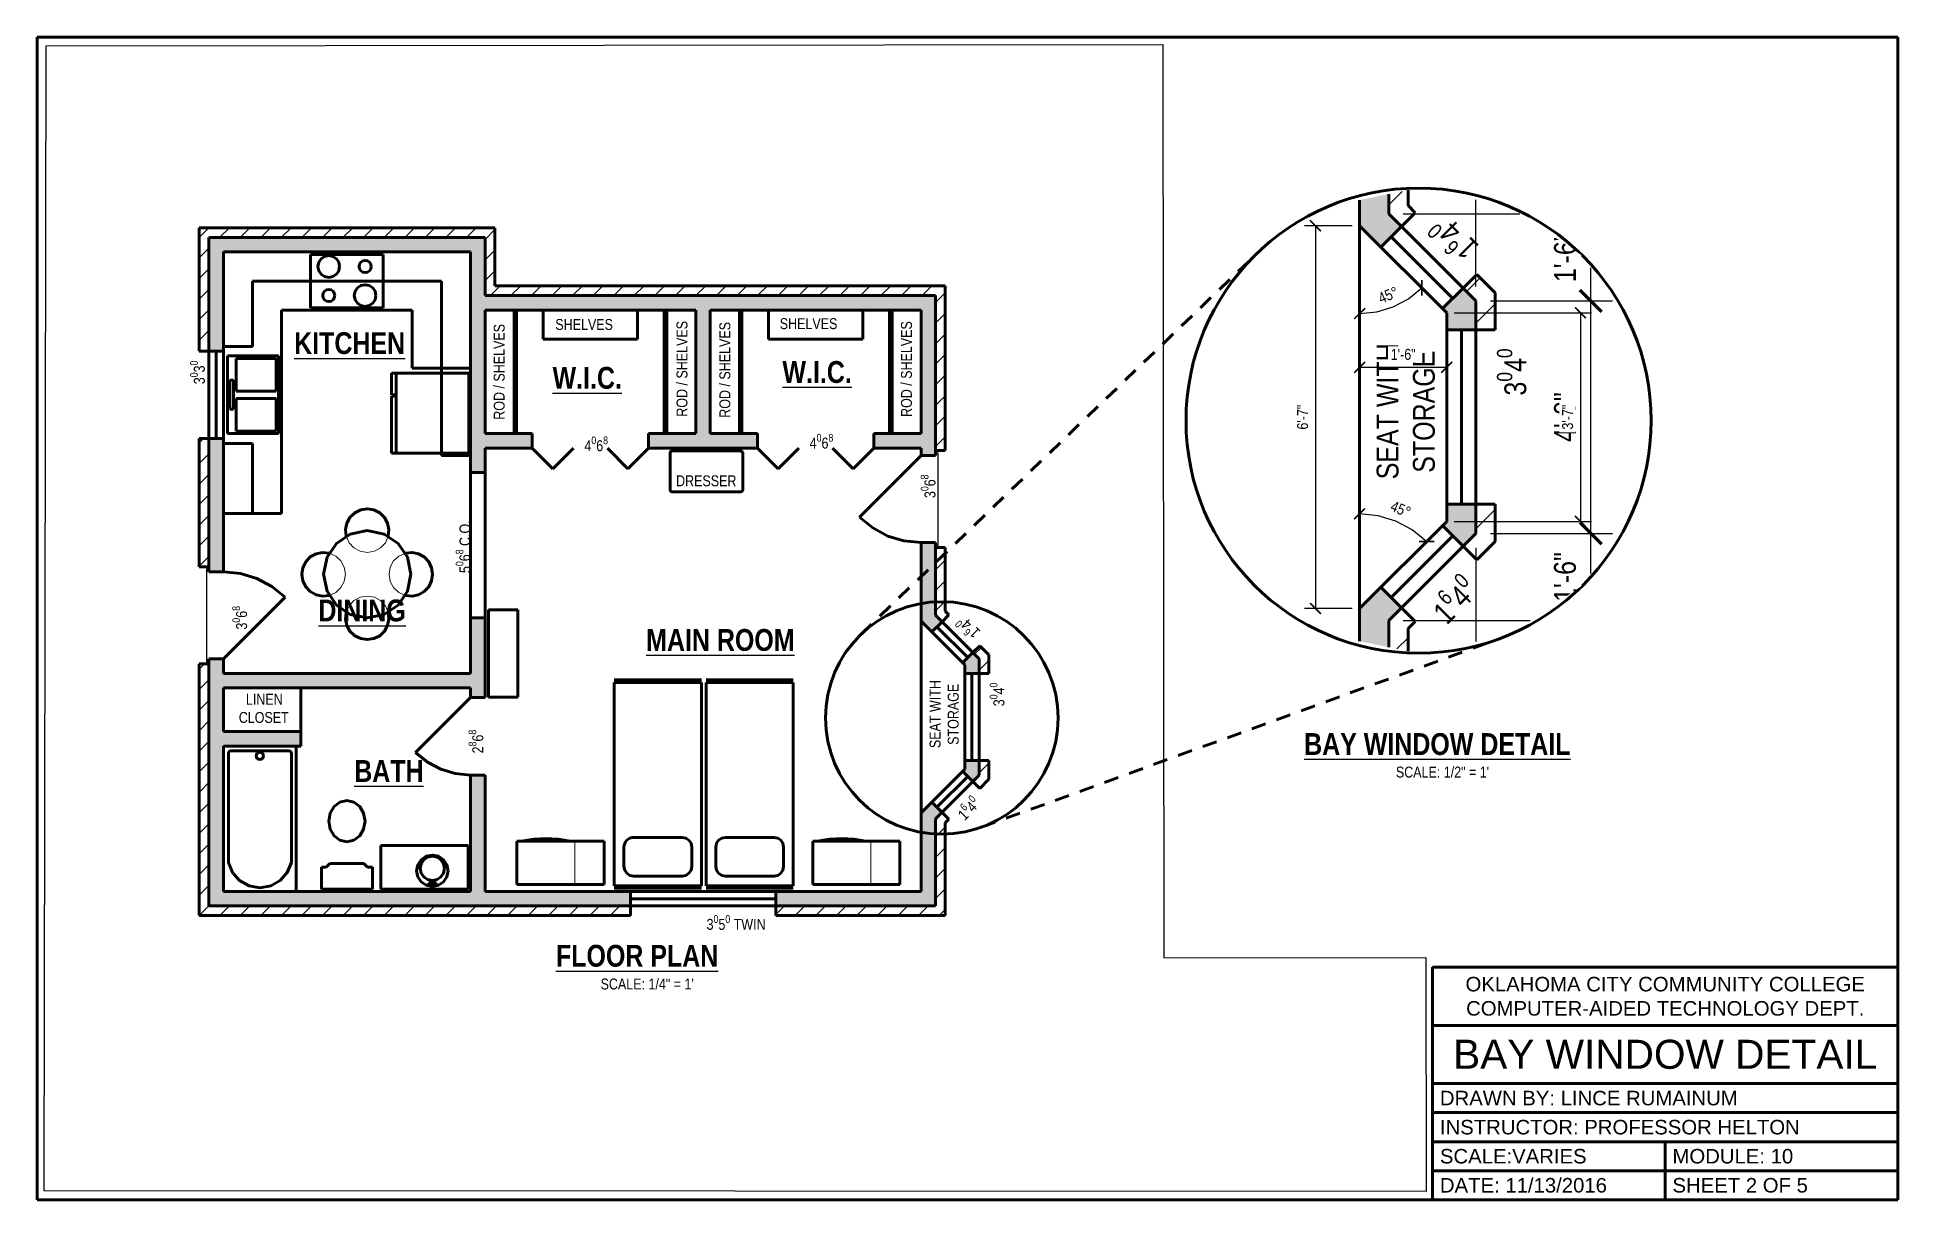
# Paper-space layout 'Bay Window Detail' of a CAD drawing. Header units: inches. Extents: x 0.3 to 16.3, y 0.3 to 10.3.
# The model-space entities are those that its viewports show. They can reach past a viewport. Long polylines and large blocks are cut down to what shows.
import ezdxf

# ---------------------------------------------------------------- set-up
doc = ezdxf.new("R2010")
doc.units = ezdxf.units.IN
doc.header["$MEASUREMENT"] = 0
for name, pattern in [('CENTER2', [1.125, 0.75, -0.125, 0.125, -0.125]), ('HIDDEN', [0.375, 0.25, -0.125]), ('HIDDEN2', [0.1875, 0.125, -0.0625])]:
    doc.linetypes.add(name, pattern=pattern)
for name, color, linetype, lineweight in [('A-ANNO-DIMS', 250, 'Continuous', 30), ('A-ANNO-DOOR', 251, 'Continuous', 30), ('A-ANNO-GLAZ', 252, 'Continuous', 30), ('A-ANNO-TEXT', 250, 'Continuous', 30), ('A-DOOR', 250, 'Continuous', 60), ('A-EXTR', 1, 'Continuous', 60), ('A-EXTR-PATT', 250, 'Continuous', 30), ('A-FLOR-FIXT', 3, 'Continuous', 60), ('A-FLOR-OTLN', 1, 'Continuous', 30), ('A-FLOR-OVHD', 6, 'HIDDEN2', 60), ('A-FLOR-PFIX', 4, 'Continuous', 60), ('A-FLOR-WDWK', 6, 'Continuous', 60), ('A-FURN', 31, 'Continuous', 60), ('A-GLAZ', 250, 'Continuous', 60), ('A-WALL', 5, 'Continuous', 60), ('A-WALL-PATT', 254, 'Continuous', 30), ('Title Block', 5, 'Continuous', 60), ('Title Block Text', 1, 'Continuous', 30)]:
    doc.layers.add(name, color=color, linetype=linetype, lineweight=lineweight)
doc.layers.add('Viewport', color=1, linetype='Continuous', plot=False)
doc.styles.add('ARCH-NOTES', font='ARIALN.TTF')
doc.styles.get("Standard").update_dxf_attribs({"font": 'arial.ttf'})
doc.dimstyles.new('Architecture', dxfattribs={"dimtxt": 0.09375, "dimasz": 0.09375, "dimexe": 0.09375, "dimexo": 0.0625, "dimgap": 0.0625, "dimtad": 1, "dimdec": 1, "dimzin": 1, "dimdsep": 46, "dimlunit": 4, "dimtxsty": 'ARCH-NOTES', "dimblk": 'ARCHTICK', "dimcen": -0.09, "dimclrd": 256, "dimclre": 256, "dimclrt": 256, "dimadec": 0, "dimazin": 0, "dimtfac": 1, "dimtdec": 1, "dimtofl": 0, "dimtmove": 0, "dimatfit": 2, "dimldrblk": 'DOTSMALL', "dimfxl": 1, "dimtfill": 1, "dimtolj": 1, "dimtzin": 0, "dimlwd": -1, "dimlwe": -1, "dimarcsym": 0})

psp = doc.layouts.new('Bay Window Detail')

# ---------------------------------------------------------------- texts
at = {"layer": 'A-ANNO-TEXT', "attachment_point": 1, "style": 'ARCH-NOTES'}
for s, width, gutter_width, insert, char_height in [('\\pi0.17488;{\\fArial Narrow|b1|i0|c0|p34;\\LBAY WINDOW DETAIL}', 2.61817584884178, 0.9375, (11.02592449061622, 4.320931060437474), 0.1875), ('\\A1;\\pi0.52812;SCALE: 1/2" = 1\'', 1.848124121433067, 0.46875, (11.46168067900321, 4.032835317322348), 0.09375), ('\\pi0.32912;{\\fArial Narrow|b1|i0|c0|p34;\\LFLOOR PLAN}', 2.021385776839146, 0.9375, (4.437739467199442, 2.49989190516683), 0.1875), ('\\A1;\\pi0.52812;SCALE: 1/4" = 1\'', 1.848124121433067, 0.46875, (4.622510634161848, 2.210175800632446), 0.09375)]:
    psp.add_mtext_dynamic_manual_height_columns(s, width=width, gutter_width=gutter_width, heights=[0], dxfattribs=dict(at, insert=insert, char_height=char_height))
at = {"layer": 'Title Block Text'}
for s, p in [('DRAWN BY: LINCE RUMAINUM', (12.3683617965499, 1.119530477863862)), ('INSTRUCTOR: PROFESSOR HELTON', (12.3683617965499, 0.8695304778638615)), ('SCALE:VARIES', (12.3683617965499, 0.6195304778638615)), ('MODULE: 10', (14.3683617965499, 0.6195304778638615)), ('DATE: 11/13/2016', (12.3683617965499, 0.3695304778638615)), ('SHEET 2 OF 5', (14.3683617965499, 0.3695304778638615))]:
    psp.add_text(s, height=0.125, dxfattribs=at).set_placement(p)
at = {"layer": 'Title Block Text', "attachment_point": 5}
for s, gutter_width, heights, insert, char_height in [('OKLAHOMA CITY COMMUNITY COLLEGE\\PCOMPUTER-AIDED TECHNOLOGY DEPT.', 0.625, [0], (14.3058617965499, 2.057030477863862), 0.125), ('BAY WINDOW DETAIL', 1.25, [0.2586971350613915], (14.3058617965499, 1.557030477863862), 0.25)]:
    psp.add_mtext_dynamic_manual_height_columns(s, width=4, gutter_width=gutter_width, heights=heights, dxfattribs=dict(at, insert=insert, char_height=char_height))

msp = doc.modelspace()

# ---------------------------------------------------------------- texts
at = {"layer": 'A-ANNO-TEXT', "attachment_point": 1, "style": 'ARCH-NOTES'}
for s, insert, char_height, width in [('\\pi1.0234;SHELVES', (262, 362.333350808202), 4.5, 25.32340792471493), ('\\pi0.91576;SHELVES', (354.75, 362.6759889549177), 4.5, 25.1081163808885), ('\\pi3.32094;{\\fArial Narrow|b1|i0|c0|p34;\\LKITCHEN}', (151.9135792123755, 356.892869103534), 9, 50.86221461020955), ('\\pi2.89187;{\\fArial Narrow|b1|i0|c0|p34;\\LW.I.C.}', (258.9899899598388, 342.5515491249812), 9, 33.68005285021422), ('\\pi2.78422;{\\fArial Narrow|b1|i0|c0|p34;\\LW.I.C.}', (353.9835160011323, 344.9600211889436), 9, 33.46475744216082), ('\\pi3.73703;{\\fArial Narrow|b1|i0|c0|p34;\\LDINING}', (161.4713828407978, 246.5), 9, 42.1848339483206), ('\\pi1.44205;{\\fArial Narrow|b1|i0|c0|p34;\\LMAIN ROOM}', (299.0741807463108, 234.3241807463108), 9, 62.71630287953326), ('\\pi4.25788;LINEN \\P\\pi1.30649;CLOSET', (131.0526107413138, 207.5837607561034), 4.5, 22.89673848600253), ('\\pi1.40791;{\\fArial Narrow|b1|i0|c0|p34;\\LBATH}', (178.6160681480817, 180.2151107547961), 9, 29.90176238132585)]:
    msp.add_mtext(s, dxfattribs=dict(at, insert=insert, char_height=char_height, width=width))
at = {"layer": 'A-ANNO-TEXT', "char_height": 4.5, "attachment_point": 1, "rotation": 90, "style": 'ARCH-NOTES'}
for s, insert, width in [('\\pi0.87118;ROD / SHELVES', (313.0466890128328, 321.1263413246935), 40.60933939003732), ('\\pi1.54386;ROD / SHELVES', (405.7101384976045, 320.3544144234228), 41.95470866703633), ('\\pi2.0553;ROD / SHELVES', (237.5998109456266, 318.6923755619755), 42.97758501440237), ('\\pi1.30177;ROD / SHELVES', (330.7593411630064, 320.2661658865051), 41.47052102225277), ('\\pi0.65025;SEAT WITH \\P\\pi2.0024;STORAGE', (417.5184935761461, 184.5200907392143), 28.70262060981304)]:
    msp.add_mtext(s, dxfattribs=dict(at, insert=insert, width=width))
at = {"layer": 'A-FURN', "insert": (312.4354249206633, 297.787647842386), "char_height": 4.5, "width": 25.32340792471493, "attachment_point": 1, "style": 'ARCH-NOTES'}
msp.add_mtext('\\pi0.43404;DRESSER', dxfattribs=at)

# ---------------------------------------------------------------- blocks, each defined once
blk = doc.blocks.new('COOKTOP')
for p, q in [((-15, -22), (-15, 0)), ((-15, 0), (0, 0)), ((0, 0), (15, 0)), ((15, 0), (15, -22)), ((15, -22), (-15, -22))]:
    blk.add_line(p, q)
for centre, radius in [((-7.5, -5), 4.5), ((7.5, -5), 2.5), ((-7.5, -17), 2.5), ((7.5, -17), 4.5)]:
    blk.add_circle(centre, radius)
blk = doc.blocks.new('KSINK')
for p, q in [((-16, -21), (-16, 0)), ((-16, 0), (0, 0)), ((0, 0), (16, 0)), ((16, 0), (15.99999999999999, -21)), ((-1.5, -3.5), (-15, -3.5)), ((-15, -3.5), (-15, -20)), ((0, -1), (-6, -1)), ((-6, -1), (-6, -2.5)), ((-6, -2.5), (0, -2.5)), ((-1.5, -20), (-1.5, -3.5)), ((-7.105427357601002e-15, -1), (5.999999999999993, -1)), ((5.999999999999993, -2.5), (-7.105427357601002e-15, -2.5)), ((1.499999999999996, -20), (1.500000000000004, -3.5)), ((1.5, -3.5), (15, -3.500000000000014)), ((5.999999999999993, -1), (5.999999999999993, -2.5)), ((15.00000000000001, -3.5), (15, -20.00000000000001)), ((15.99999999999999, -21), (-16, -20.99999999999999)), ((-15, -20), (-1.5, -20)), ((15, -20.00000000000001), (1.5, -20))]:
    blk.add_line(p, q)
blk = doc.blocks.new('REF')
for p, q in [((-16.5, -32), (-16.5, 0)), ((-16.5, 0), (0, 0)), ((0, 0), (16.5, 0)), ((16.5, 0), (16.5, -32)), ((-16.5, -30), (-7.5, -30)), ((-7.5, -30), (-7.5, -32)), ((-7.5, -30), (-7, -30)), ((-7, -30), (-7, -32)), ((-7, -30), (16.5, -30)), ((-16.5, -32), (-7.5, -32)), ((-7, -32), (16.5, -32))]:
    blk.add_line(p, q)
blk = doc.blocks.new('DOOR')
blk.add_line((0, 0), (-0.7071067811865479, 0.7071067811865532))
blk.add_arc((0, 0), 1.000000000000004, 134.9999999999996, 180)
blk = doc.blocks.new('*U5')
at = {"linetype": 'HIDDEN2', "lineweight": 0}
blk.add_arc((-23.625, 0), 9, 284.4775121859303, 75.52248781406973, dxfattribs=at)
blk.add_arc((12.375, 0), 9, 255.5224878140697, 104.4775121859303)
blk = doc.blocks.new('*U6')
at = {"color": 0, "linetype": 'ByBlock', "lineweight": -2, "transparency": 16777216}
for p, rotation in [((96, 323.625), 90), ((96, 312.375), 270), ((90.375, 318), 180)]:
    blk.add_blockref('*U5', p, dxfattribs=dict(at, rotation=rotation))
blk.add_blockref('*U5', (101.625, 318), dxfattribs=at)
blk = doc.blocks.new('RTABLE')
blk.add_circle((0, 0), 18)
blk.add_blockref('*U6', (-96, -318))
blk = doc.blocks.new('40BFD')
for p, q in [((8.5, -8.5), (0, 0)), ((8.5, -8.5), (17, 0)), ((39.5, -8.5), (31, 0)), ((48, 0), (39.5, -8.5))]:
    blk.add_line(p, q)
blk = doc.blocks.new('BATHTUB')
for p, q in [((-30, -60), (-30, 0)), ((-30, 0), (0, 0)), ((0, 0), (-1.4210854715202e-14, -60)), ((-28, -3), (-27.99999999999999, -48)), ((-27, -2), (-3, -2)), ((-2, -3), (-2.000000000000007, -48)), ((-1.4210854715202e-14, -60), (-30, -60))]:
    blk.add_line(p, q)
blk.add_circle((-15, -4), 1.5)
for centre, radius, start, end in [((-27, -3), 1, 90, 180), ((-3, -3), 1, 0, 90), ((-15, -45.20238095238096), 13.29761904761904, 192.1449128144148, 347.8550871855851)]:
    blk.add_arc(centre, radius, start, end)
blk = doc.blocks.new('BSINK')
for p, q in [((0, 6), (-1.5, 6)), ((-1.5, 6), (-1.5, 5)), ((-1.5, 5), (0, 5)), ((0, 6), (1.5, 6)), ((1.5, 5), (0, 5)), ((1.5, 6), (1.5, 5))]:
    blk.add_line(p, q)
for centre, radius in [((0, 0), 6.5), ((0, -1), 5)]:
    blk.add_circle(centre, radius)
blk = doc.blocks.new('TOILET')
for p, q in [((-10.5, 0), (0, 0)), ((-10.5, 0), (-10.5, -9)), ((0, 0), (10.5, 0)), ((10.5, 0), (10.5, -9)), ((-10.5, -9), (-8.5, -9)), ((-8.5, -9), (-7, -10.5)), ((-7, -10.5), (7, -10.5)), ((8.5, -9), (7, -10.5)), ((10.5, -9), (8.5, -9))]:
    blk.add_line(p, q)
blk.add_ellipse((0, -28), major_axis=(0, 8.5), ratio=0.8823529411764706)
blk = doc.blocks.new('DRESSER')
for p, q in [((-14, 0), (0, 0)), ((14, 0), (0, 0)), ((-15, -16), (-15, -1)), ((15, -16), (15, -1)), ((-14, -17), (0, -17)), ((0, -17), (14, -17))]:
    blk.add_line(p, q)
for centre, start, end in [((-14, -1), 90, 180), ((14, -1), 0, 90), ((-14, -16), 180, 270), ((14, -16), 270, 0)]:
    blk.add_arc(centre, 1, start, end)
blk = doc.blocks.new('TWINBED')
for p, q in [((0, 0), (-18, 0)), ((0, 0), (18, 0)), ((-18, -85), (-18, -1)), ((-18, -1), (18, -1)), ((18, -1), (17.99999999999997, -85)), ((-10, -5), (10, -5)), ((-14, -9), (-14, -17)), ((14, -9), (14, -17)), ((-10, -21), (10, -21)), ((17.99999999999997, -85), (-18, -85)), ((0, -86), (-18, -86)), ((0, -86), (18, -86))]:
    blk.add_line(p, q)
for centre, start, end in [((-10, -9), 90, 180), ((10, -9), 0, 90), ((-10, -17), 180, 270), ((10, -17), 270, 0)]:
    blk.add_arc(centre, 4, start, end)
blk = doc.blocks.new('DESK')
for p, q in [((-18, -18), (-18, 0)), ((-18, 0), (0, 0)), ((0, 0), (18, 0)), ((18, 0), (18, -18)), ((18, -18), (-18, -18))]:
    blk.add_line(p, q)
at = {"linetype": 'HIDDEN2', "lineweight": 0}
blk.add_line((-6, 0), (-6, -18), dxfattribs=at)
blk.add_arc((5.999999999999986, 31.49999999999989), 50.49999999999989, 258.5788137250012, 281.4211862749989)
blk = doc.blocks.new('BOOKCASE')
for p, q in [((-18, -12), (-18, 0)), ((-18, 0), (0, 0)), ((0, 0), (18, 0)), ((18, 0), (18, -12)), ((18, -12), (-18, -12))]:
    blk.add_line(p, q)
blk = doc.blocks.new('_ArchTick')
at = {"color": 0, "linetype": 'ByBlock', "const_width": 0.15}
blk.add_lwpolyline([(-0.5, -0.5), (0.5, 0.5)], dxfattribs=at)
blk = doc.blocks.new('*D52')
at = {"layer": 'A-ANNO-DIMS', "transparency": 16777216}
for p, q in [((420, 375), (420, 449.1298111622498)), ((438, 225), (438, 449.1298111622498)), ((420, 444.6298111622498), (438, 444.6298111622498))]:
    blk.add_line(p, q, dxfattribs=at)
at = {"layer": 'Defpoints', "color": 0, "transparency": 16777216}
for p in [(438, 444.6298111622498), (420, 372), (438, 222)]:
    blk.add_point(p, dxfattribs=at)
at = {"layer": 'A-ANNO-DIMS', "transparency": 16777216, "xscale": 4.5, "yscale": 4.5, "zscale": 4.5, "rotation": 180}
blk.add_blockref('_ArchTick', (420, 444.6298111622498), dxfattribs=at)
at = {"layer": 'A-ANNO-DIMS', "transparency": 16777216, "xscale": 4.5, "yscale": 4.5, "zscale": 4.5}
blk.add_blockref('_ArchTick', (438, 444.6298111622498), dxfattribs=at)
at = {"layer": 'A-ANNO-DIMS', "transparency": 16777216, "insert": (429, 449.9273896069974), "char_height": 4.5, "attachment_point": 5, "style": 'ARCH-NOTES', "bg_fill": 3, "box_fill_scale": 1.25, "bg_fill_color": 256, "bg_fill_true_color": 13158600, "bg_fill_transparency": 0}
blk.add_mtext('\\A1;1\'-6"', dxfattribs=at)
blk = doc.blocks.new('_DotSmall')
at = {"color": 0, "linetype": 'ByBlock', "const_width": 0.5}
blk.add_lwpolyline([(-0.0625, 0, 1), (0.0625, 0, 1)], format="xyb", close=True, dxfattribs=at)
blk = doc.blocks.new('*D53')
at = {"layer": 'A-ANNO-DIMS', "transparency": 16777216}
for p, q in [((120, 399), (120, 467.0546414625776)), ((438, 225), (438, 467.0546414625776)), ((120, 462.5546414625776), (438, 462.5546414625776))]:
    blk.add_line(p, q, dxfattribs=at)
at = {"layer": 'Defpoints', "color": 0, "transparency": 16777216}
for p in [(438, 462.5546414625776), (120, 396), (438, 222)]:
    blk.add_point(p, dxfattribs=at)
at = {"layer": 'A-ANNO-DIMS', "transparency": 16777216, "xscale": 4.5, "yscale": 4.5, "zscale": 4.5, "rotation": 180}
blk.add_blockref('_ArchTick', (120, 462.5546414625776), dxfattribs=at)
at = {"layer": 'A-ANNO-DIMS', "transparency": 16777216, "xscale": 4.5, "yscale": 4.5, "zscale": 4.5}
blk.add_blockref('_ArchTick', (438, 462.5546414625776), dxfattribs=at)
at = {"layer": 'A-ANNO-DIMS', "transparency": 16777216, "insert": (279, 467.8522199073252), "char_height": 4.5, "attachment_point": 5, "style": 'ARCH-NOTES', "bg_fill": 3, "box_fill_scale": 1.25, "bg_fill_color": 256, "bg_fill_true_color": 13158600, "bg_fill_transparency": 0}
blk.add_mtext('\\A1;26\'-6"', dxfattribs=at)
blk = doc.blocks.new('*D64')
at = {"layer": 'A-ANNO-DIMS', "transparency": 16777216}
for p, q in [((231, 171), (231, 78.38075388943821)), ((420, 117), (420, 78.38075388943821)), ((231, 82.88075388943821), (420, 82.88075388943821))]:
    blk.add_line(p, q, dxfattribs=at)
at = {"layer": 'Defpoints', "color": 0, "transparency": 16777216}
for p in [(231, 174), (420, 120), (420, 82.88075388943821)]:
    blk.add_point(p, dxfattribs=at)
at = {"layer": 'A-ANNO-DIMS', "transparency": 16777216, "xscale": 4.5, "yscale": 4.5, "zscale": 4.5, "rotation": 180}
blk.add_blockref('_ArchTick', (231, 82.88075388943821), dxfattribs=at)
at = {"layer": 'A-ANNO-DIMS', "transparency": 16777216, "xscale": 4.5, "yscale": 4.5, "zscale": 4.5}
blk.add_blockref('_ArchTick', (420, 82.88075388943821), dxfattribs=at)
at = {"layer": 'A-ANNO-DIMS', "transparency": 16777216, "insert": (325.5, 88.17833233418582), "char_height": 4.5, "attachment_point": 5, "style": 'ARCH-NOTES', "bg_fill": 3, "box_fill_scale": 1.25, "bg_fill_color": 256, "bg_fill_true_color": 13158600, "bg_fill_transparency": 0}
blk.add_mtext('\\A1;15\'-9"', dxfattribs=at)
blk = doc.blocks.new('*D66')
at = {"layer": 'A-ANNO-DIMS', "transparency": 16777216}
for p, q in [((438, 171), (438, 64.67988497059241)), ((420, 117), (420, 64.67988497059241)), ((420, 69.17988497059241), (438, 69.17988497059241))]:
    blk.add_line(p, q, dxfattribs=at)
at = {"layer": 'Defpoints', "color": 0, "transparency": 16777216}
for p in [(438, 174), (420, 120), (438, 69.17988497059241)]:
    blk.add_point(p, dxfattribs=at)
at = {"layer": 'A-ANNO-DIMS', "transparency": 16777216, "xscale": 4.5, "yscale": 4.5, "zscale": 4.5, "rotation": 180}
blk.add_blockref('_ArchTick', (420, 69.17988497059241), dxfattribs=at)
at = {"layer": 'A-ANNO-DIMS', "transparency": 16777216, "xscale": 4.5, "yscale": 4.5, "zscale": 4.5}
blk.add_blockref('_ArchTick', (438, 69.17988497059241), dxfattribs=at)
at = {"layer": 'A-ANNO-DIMS', "transparency": 16777216, "insert": (429, 74.47746341534003), "char_height": 4.5, "attachment_point": 5, "style": 'ARCH-NOTES', "bg_fill": 3, "box_fill_scale": 1.25, "bg_fill_color": 256, "bg_fill_true_color": 13158600, "bg_fill_transparency": 0}
blk.add_mtext('\\A1;1\'-6"', dxfattribs=at)
blk = doc.blocks.new('*D67')
at = {"layer": 'A-ANNO-DIMS', "transparency": 16777216}
for p, q in [((438, 171), (438, 49.80465410315151)), ((120, 117), (120, 49.80465410315151)), ((120, 54.30465410315151), (438, 54.30465410315151))]:
    blk.add_line(p, q, dxfattribs=at)
at = {"layer": 'Defpoints', "color": 0, "transparency": 16777216}
for p in [(438, 174), (120, 120), (438, 54.30465410315151)]:
    blk.add_point(p, dxfattribs=at)
at = {"layer": 'A-ANNO-DIMS', "transparency": 16777216, "xscale": 4.5, "yscale": 4.5, "zscale": 4.5, "rotation": 180}
blk.add_blockref('_ArchTick', (120, 54.30465410315151), dxfattribs=at)
at = {"layer": 'A-ANNO-DIMS', "transparency": 16777216, "xscale": 4.5, "yscale": 4.5, "zscale": 4.5}
blk.add_blockref('_ArchTick', (438, 54.30465410315151), dxfattribs=at)
at = {"layer": 'A-ANNO-DIMS', "transparency": 16777216, "insert": (279, 59.60223254789912), "char_height": 4.5, "attachment_point": 5, "style": 'ARCH-NOTES', "bg_fill": 3, "box_fill_scale": 1.25, "bg_fill_color": 256, "bg_fill_true_color": 13158600, "bg_fill_transparency": 0}
blk.add_mtext('\\A1;26\'-6"', dxfattribs=at)
blk = doc.blocks.new('*D68')
at = {"layer": 'A-ANNO-DIMS', "transparency": 16777216}
for p, q in [((441.0000000000002, 174.0000000000001), (466.2099636490327, 174.0000000000001)), ((461.7099636490327, 156.0000000000001), (461.7099636490327, 174.0000000000001)), ((423.0000000000002, 156.0000000000001), (466.2099636490327, 156.0000000000001))]:
    blk.add_line(p, q, dxfattribs=at)
at = {"layer": 'Defpoints', "color": 0, "transparency": 16777216}
for p in [(438.0000000000002, 174.0000000000001), (461.7099636490327, 174.0000000000001), (420.0000000000002, 156.0000000000001)]:
    blk.add_point(p, dxfattribs=at)
at = {"layer": 'A-ANNO-DIMS', "transparency": 16777216, "xscale": 4.5, "yscale": 4.5, "zscale": 4.5}
for p, rotation in [((461.7099636490327, 174.0000000000001), 90), ((461.7099636490327, 156.0000000000001), 270)]:
    blk.add_blockref('_ArchTick', p, dxfattribs=dict(at, rotation=rotation))
at = {"layer": 'A-ANNO-DIMS', "transparency": 16777216, "insert": (456.412385204285, 164.9999999999999), "char_height": 4.5, "attachment_point": 5, "rotation": 90, "style": 'ARCH-NOTES', "bg_fill": 3, "box_fill_scale": 1.25, "bg_fill_color": 256, "bg_fill_true_color": 13158600, "bg_fill_transparency": 0}
blk.add_mtext('\\A1;1\'-6"', dxfattribs=at)
blk = doc.blocks.new('*D69')
at = {"layer": 'A-ANNO-DIMS', "transparency": 16777216}
for p, q in [((441.0000000000002, 222.0000000000001), (466.2099636490329, 222.0000000000001)), ((461.7099636490329, 174.0000000000001), (461.7099636490329, 222.0000000000001)), ((441.0000000000002, 174.0000000000001), (466.2099636490329, 174.0000000000001))]:
    blk.add_line(p, q, dxfattribs=at)
at = {"layer": 'Defpoints', "color": 0, "transparency": 16777216}
for p in [(438.0000000000002, 222.0000000000001), (461.7099636490329, 222.0000000000001), (438.0000000000002, 174.0000000000001)]:
    blk.add_point(p, dxfattribs=at)
at = {"layer": 'A-ANNO-DIMS', "transparency": 16777216, "xscale": 4.5, "yscale": 4.5, "zscale": 4.5}
for p, rotation in [((461.7099636490329, 222.0000000000001), 90), ((461.7099636490329, 174.0000000000001), 270)]:
    blk.add_blockref('_ArchTick', p, dxfattribs=dict(at, rotation=rotation))
at = {"layer": 'A-ANNO-DIMS', "transparency": 16777216, "insert": (456.4123852042853, 197.9999999999999), "char_height": 4.5, "attachment_point": 5, "rotation": 90, "style": 'ARCH-NOTES', "bg_fill": 3, "box_fill_scale": 1.25, "bg_fill_color": 256, "bg_fill_true_color": 13158600, "bg_fill_transparency": 0}
blk.add_mtext('\\A1;4\'-0"', dxfattribs=at)
blk = doc.blocks.new('*D70')
at = {"layer": 'A-ANNO-DIMS', "transparency": 16777216}
for p, q in [((423.0000000000002, 240.0000000000001), (466.2099636490332, 240.0000000000001)), ((461.7099636490332, 222.0000000000001), (461.7099636490332, 240.0000000000001)), ((441.0000000000002, 222.0000000000001), (466.2099636490332, 222.0000000000001))]:
    blk.add_line(p, q, dxfattribs=at)
at = {"layer": 'Defpoints', "color": 0, "transparency": 16777216}
for p in [(420.0000000000002, 240.0000000000001), (461.7099636490332, 240.0000000000001), (438.0000000000002, 222.0000000000001)]:
    blk.add_point(p, dxfattribs=at)
at = {"layer": 'A-ANNO-DIMS', "transparency": 16777216, "xscale": 4.5, "yscale": 4.5, "zscale": 4.5}
for p, rotation in [((461.7099636490332, 240.0000000000001), 90), ((461.7099636490332, 222.0000000000001), 270)]:
    blk.add_blockref('_ArchTick', p, dxfattribs=dict(at, rotation=rotation))
at = {"layer": 'A-ANNO-DIMS', "transparency": 16777216, "insert": (456.4123852042855, 230.9999999999999), "char_height": 4.5, "attachment_point": 5, "rotation": 90, "style": 'ARCH-NOTES', "bg_fill": 3, "box_fill_scale": 1.25, "bg_fill_color": 256, "bg_fill_true_color": 13158600, "bg_fill_transparency": 0}
blk.add_mtext('\\A1;1\'-6"', dxfattribs=at)
blk = doc.blocks.new('*D71')
at = {"layer": 'A-ANNO-DIMS', "transparency": 16777216}
for p, q in [((423.985485317882, 287.9915534538978), (466.2099636490334, 287.9915534538978)), ((461.7099636490334, 240.0000000000001), (461.7099636490334, 287.9915534538978)), ((423.0000000000002, 240.0000000000001), (466.2099636490334, 240.0000000000001))]:
    blk.add_line(p, q, dxfattribs=at)
at = {"layer": 'Defpoints', "color": 0, "transparency": 16777216}
for p in [(420.985485317882, 287.9915534538978), (461.7099636490334, 287.9915534538978), (420.0000000000002, 240.0000000000001)]:
    blk.add_point(p, dxfattribs=at)
at = {"layer": 'A-ANNO-DIMS', "transparency": 16777216, "xscale": 4.5, "yscale": 4.5, "zscale": 4.5}
for p, rotation in [((461.7099636490334, 287.9915534538978), 90), ((461.7099636490334, 240.0000000000001), 270)]:
    blk.add_blockref('_ArchTick', p, dxfattribs=dict(at, rotation=rotation))
at = {"layer": 'A-ANNO-DIMS', "transparency": 16777216, "insert": (456.4123852042857, 263.9957767269488), "char_height": 4.5, "attachment_point": 5, "rotation": 90, "style": 'ARCH-NOTES', "bg_fill": 3, "box_fill_scale": 1.25, "bg_fill_color": 256, "bg_fill_true_color": 13158600, "bg_fill_transparency": 0}
blk.add_mtext('\\A1;4\'-0"', dxfattribs=at)
blk = doc.blocks.new('*D75')
at = {"layer": 'A-ANNO-DIMS', "transparency": 16777216}
for p, q in [((423.0000000000002, 156.0000000000001), (494.5888255863294, 156.0000000000001)), ((490.0888255863295, 120.0000000000001), (490.0888255863294, 156.0000000000001)), ((423.0000000000002, 120.0000000000001), (494.5888255863295, 120.0000000000001))]:
    blk.add_line(p, q, dxfattribs=at)
at = {"layer": 'Defpoints', "color": 0, "transparency": 16777216}
for p in [(420.0000000000002, 156.0000000000001), (490.0888255863294, 156.0000000000001), (420.0000000000002, 120.0000000000001)]:
    blk.add_point(p, dxfattribs=at)
at = {"layer": 'A-ANNO-DIMS', "transparency": 16777216, "xscale": 4.5, "yscale": 4.5, "zscale": 4.5}
for p, rotation in [((490.0888255863294, 156.0000000000001), 90), ((490.0888255863295, 120.0000000000001), 270)]:
    blk.add_blockref('_ArchTick', p, dxfattribs=dict(at, rotation=rotation))
at = {"layer": 'A-ANNO-DIMS', "transparency": 16777216, "insert": (484.7912471415818, 137.9999999999999), "char_height": 4.5, "attachment_point": 5, "rotation": 90, "style": 'ARCH-NOTES', "bg_fill": 3, "box_fill_scale": 1.25, "bg_fill_color": 256, "bg_fill_true_color": 13158600, "bg_fill_transparency": 0}
blk.add_mtext('\\A1;3\'-0"', dxfattribs=at)
blk = doc.blocks.new('*D76')
at = {"layer": 'A-ANNO-DIMS', "transparency": 16777216}
for p, q in [((423.0000000000002, 240.0000000000001), (494.5888255863297, 240.0000000000001)), ((490.0888255863297, 156.0000000000001), (490.0888255863297, 240.0000000000001)), ((423.0000000000002, 156.0000000000001), (494.5888255863297, 156.0000000000001))]:
    blk.add_line(p, q, dxfattribs=at)
at = {"layer": 'Defpoints', "color": 0, "transparency": 16777216}
for p in [(420.0000000000002, 240.0000000000001), (490.0888255863297, 240.0000000000001), (420.0000000000002, 156.0000000000001)]:
    blk.add_point(p, dxfattribs=at)
at = {"layer": 'A-ANNO-DIMS', "transparency": 16777216, "xscale": 4.5, "yscale": 4.5, "zscale": 4.5}
for p, rotation in [((490.0888255863297, 240.0000000000001), 90), ((490.0888255863297, 156.0000000000001), 270)]:
    blk.add_blockref('_ArchTick', p, dxfattribs=dict(at, rotation=rotation))
at = {"layer": 'A-ANNO-DIMS', "transparency": 16777216, "insert": (484.791247141582, 197.9999999999999), "char_height": 4.5, "attachment_point": 5, "rotation": 90, "style": 'ARCH-NOTES', "bg_fill": 3, "box_fill_scale": 1.25, "bg_fill_color": 256, "bg_fill_true_color": 13158600, "bg_fill_transparency": 0}
blk.add_mtext('\\A1;7\'-0"', dxfattribs=at)
blk = doc.blocks.new('*D77')
at = {"layer": 'A-ANNO-DIMS', "transparency": 16777216}
for p, q in [((423.0000000000002, 372.0000000000001), (494.5888255863299, 372.0000000000001)), ((490.0888255863299, 240.0000000000001), (490.0888255863299, 372.0000000000001)), ((423.0000000000002, 240.0000000000001), (494.5888255863299, 240.0000000000001))]:
    blk.add_line(p, q, dxfattribs=at)
at = {"layer": 'Defpoints', "color": 0, "transparency": 16777216}
for p in [(420.0000000000002, 372.0000000000001), (490.0888255863299, 372.0000000000001), (420.0000000000002, 240.0000000000001)]:
    blk.add_point(p, dxfattribs=at)
at = {"layer": 'A-ANNO-DIMS', "transparency": 16777216, "xscale": 4.5, "yscale": 4.5, "zscale": 4.5}
for p, rotation in [((490.0888255863299, 372.0000000000001), 90), ((490.0888255863299, 240.0000000000001), 270)]:
    blk.add_blockref('_ArchTick', p, dxfattribs=dict(at, rotation=rotation))
at = {"layer": 'A-ANNO-DIMS', "transparency": 16777216, "insert": (484.7912471415822, 305.9999999999999), "char_height": 4.5, "attachment_point": 5, "rotation": 90, "style": 'ARCH-NOTES', "bg_fill": 3, "box_fill_scale": 1.25, "bg_fill_color": 256, "bg_fill_true_color": 13158600, "bg_fill_transparency": 0}
blk.add_mtext('\\A1;11\'-0"', dxfattribs=at)
blk = doc.blocks.new('*D78')
at = {"layer": 'A-ANNO-DIMS', "transparency": 16777216}
for p, q in [((423.0000000000002, 372.0000000000001), (517.2936029439359, 372.0000000000001)), ((512.793602943936, 120.0000000000001), (512.7936029439359, 372.0000000000001)), ((423.0000000000002, 120.0000000000001), (517.293602943936, 120.0000000000001))]:
    blk.add_line(p, q, dxfattribs=at)
at = {"layer": 'Defpoints', "color": 0, "transparency": 16777216}
for p in [(420.0000000000002, 372.0000000000001), (512.7936029439359, 372.0000000000001), (420.0000000000002, 120.0000000000001)]:
    blk.add_point(p, dxfattribs=at)
at = {"layer": 'A-ANNO-DIMS', "transparency": 16777216, "xscale": 4.5, "yscale": 4.5, "zscale": 4.5}
for p, rotation in [((512.7936029439359, 372.0000000000001), 90), ((512.793602943936, 120.0000000000001), 270)]:
    blk.add_blockref('_ArchTick', p, dxfattribs=dict(at, rotation=rotation))
at = {"layer": 'A-ANNO-DIMS', "transparency": 16777216, "insert": (507.4960244991883, 245.9999999999999), "char_height": 4.5, "attachment_point": 5, "rotation": 90, "style": 'ARCH-NOTES', "bg_fill": 3, "box_fill_scale": 1.25, "bg_fill_color": 256, "bg_fill_true_color": 13158600, "bg_fill_transparency": 0}
blk.add_mtext('\\A1;21\'-0"', dxfattribs=at)
blk = doc.blocks.new('*D80')
at = {"layer": 'A-ANNO-DIMS', "transparency": 16777216}
for p, q in [((237.0000000000001, 396.0000000000002), (535.2498657040949, 396.0000000000003)), ((530.749865704095, 120.0000000000001), (530.7498657040949, 396.0000000000003)), ((423.0000000000002, 120.0000000000001), (535.249865704095, 120.0000000000001))]:
    blk.add_line(p, q, dxfattribs=at)
at = {"layer": 'Defpoints', "color": 0, "transparency": 16777216}
for p in [(234.0000000000001, 396.0000000000002), (530.7498657040949, 396.0000000000003), (420.0000000000002, 120.0000000000001)]:
    blk.add_point(p, dxfattribs=at)
at = {"layer": 'A-ANNO-DIMS', "transparency": 16777216, "xscale": 4.5, "yscale": 4.5, "zscale": 4.5}
for p, rotation in [((530.7498657040949, 396.0000000000003), 90), ((530.749865704095, 120.0000000000001), 270)]:
    blk.add_blockref('_ArchTick', p, dxfattribs=dict(at, rotation=rotation))
at = {"layer": 'A-ANNO-DIMS', "transparency": 16777216, "insert": (525.4522872593473, 257.9999999999999), "char_height": 4.5, "attachment_point": 5, "rotation": 90, "style": 'ARCH-NOTES', "bg_fill": 3, "box_fill_scale": 1.25, "bg_fill_color": 256, "bg_fill_true_color": 13158600, "bg_fill_transparency": 0}
blk.add_mtext('\\A1;23\'-0"', dxfattribs=at)
blk = doc.blocks.new('*D91')
at = {"layer": 'A-ANNO-DIMS', "transparency": 16777216}
for p, q in [((412.5000000000002, 237.5147186257616), (402.6400826766564, 237.5147186257616)), ((404.8900826766564, 237.5147186257616), (404.8900826766564, 158.4852813742386)), ((412.5000000000002, 158.4852813742386), (402.6400826766564, 158.4852813742386))]:
    blk.add_line(p, q, dxfattribs=at)
at = {"layer": 'Defpoints', "color": 0, "transparency": 16777216}
for p in [(414.0000000000002, 237.5147186257616), (404.8900826766564, 158.4852813742386), (414.0000000000002, 158.4852813742386)]:
    blk.add_point(p, dxfattribs=at)
at = {"layer": 'A-ANNO-DIMS', "transparency": 16777216, "xscale": 2.25, "yscale": 2.25, "zscale": 2.25}
for p, rotation in [((404.8900826766564, 237.5147186257616), 90), ((404.8900826766564, 158.4852813742386), 270)]:
    blk.add_blockref('_ArchTick', p, dxfattribs=dict(at, rotation=rotation))
at = {"layer": 'A-ANNO-DIMS', "transparency": 16777216, "insert": (402.2412934542826, 197.9999999999999), "char_height": 2.25, "attachment_point": 5, "rotation": 90, "style": 'ARCH-NOTES', "bg_fill": 3, "box_fill_scale": 1.25, "bg_fill_color": 256, "bg_fill_true_color": 13158600, "bg_fill_transparency": 0}
blk.add_mtext('\\A1;6\'-7"', dxfattribs=at)
blk = doc.blocks.new('*D92')
at = {"layer": 'A-ANNO-DIMS', "transparency": 16777216}
for p, q in [((414, 199.5), (414, 210.5390947678334)), ((414, 208.2890947678334), (432, 208.2890947678334)), ((432, 199.5), (432, 210.5390947678334))]:
    blk.add_line(p, q, dxfattribs=at)
at = {"layer": 'Defpoints', "color": 0, "transparency": 16777216}
for p in [(432, 208.2890947678334), (414, 198), (432, 198)]:
    blk.add_point(p, dxfattribs=at)
at = {"layer": 'A-ANNO-DIMS', "transparency": 16777216, "xscale": 2.25, "yscale": 2.25, "zscale": 2.25, "rotation": 180}
blk.add_blockref('_ArchTick', (414, 208.2890947678334), dxfattribs=at)
at = {"layer": 'A-ANNO-DIMS', "transparency": 16777216, "xscale": 2.25, "yscale": 2.25, "zscale": 2.25}
blk.add_blockref('_ArchTick', (432, 208.2890947678334), dxfattribs=at)
at = {"layer": 'A-ANNO-DIMS', "transparency": 16777216, "insert": (423, 210.9378839902072), "char_height": 2.25, "attachment_point": 5, "style": 'ARCH-NOTES', "bg_fill": 3, "box_fill_scale": 1.25, "bg_fill_color": 256, "bg_fill_true_color": 13158600, "bg_fill_transparency": 0}
blk.add_mtext('\\A1;1\'-6"', dxfattribs=at)
blk = doc.blocks.new('*D93')
at = {"layer": 'A-ANNO-DIMS', "transparency": 16777216}
for p, q in [((433.5000000000002, 219.5147186257616), (461.8416135034211, 219.5147186257616)), ((459.5916135034211, 219.5147186257616), (459.5916135034211, 176.4852813742387)), ((433.5000000000002, 176.4852813742386), (461.8416135034211, 176.4852813742387))]:
    blk.add_line(p, q, dxfattribs=at)
at = {"layer": 'Defpoints', "color": 0, "transparency": 16777216}
for p in [(432.0000000000002, 219.5147186257616), (432.0000000000002, 176.4852813742386), (459.5916135034211, 176.4852813742387)]:
    blk.add_point(p, dxfattribs=at)
at = {"layer": 'A-ANNO-DIMS', "transparency": 16777216, "xscale": 2.25, "yscale": 2.25, "zscale": 2.25}
for p, rotation in [((459.5916135034211, 219.5147186257616), 90), ((459.5916135034211, 176.4852813742387), 270)]:
    blk.add_blockref('_ArchTick', p, dxfattribs=dict(at, rotation=rotation))
at = {"layer": 'A-ANNO-DIMS', "transparency": 16777216, "insert": (456.9428242810472, 198), "char_height": 2.25, "attachment_point": 5, "rotation": 90, "style": 'ARCH-NOTES', "bg_fill": 3, "box_fill_scale": 1.25, "bg_fill_color": 256, "bg_fill_true_color": 13158600, "bg_fill_transparency": 0}
blk.add_mtext('\\A1;3\'-7"', dxfattribs=at)
blk = doc.blocks.new('*D94')
at = {"layer": 'A-ANNO-DIMS', "transparency": 16777216}
blk.add_arc((414, 237.5147186257615), 18.13704330667916, 270, 315.0000000000001, dxfattribs=at)
at = {"layer": 'Defpoints', "color": 0, "transparency": 16777216}
for p in [(414, 237.5147186257615), (414, 237.5147186257615), (432, 219.5147186257615), (414.0000000000001, 158.4852813742386)]:
    blk.add_point(p, dxfattribs=at)
at = {"layer": 'A-ANNO-DIMS', "transparency": 16777216, "xscale": 2.25, "yscale": 2.25, "zscale": 2.25}
for p, rotation in [((426.8248263128269, 224.6898923129345), 45.00000000000009), ((414, 219.3776753190823), 180)]:
    blk.add_blockref('_ArchTick', p, dxfattribs=dict(at, rotation=rotation))
at = {"layer": 'A-ANNO-DIMS', "transparency": 16777216, "insert": (419.9288602487642, 223.2011838037802), "char_height": 2.25, "attachment_point": 5, "rotation": 22.50000000000003, "style": 'ARCH-NOTES', "bg_fill": 3, "box_fill_scale": 1.25, "bg_fill_color": 256, "bg_fill_true_color": 13158600, "bg_fill_transparency": 0}
blk.add_mtext('\\A1;45°', dxfattribs=at)
at = {"layer": 'Defpoints', "color": 0, "transparency": 16777216}
blk.add_point((418.6942122296178, 219.9956800833168), dxfattribs=at)
blk = doc.blocks.new('*D95')
at = {"layer": 'A-ANNO-DIMS', "transparency": 16777216}
blk.add_arc((414, 158.4852813742386), 19.55309509771336, 44.99999999999987, 90.00000000000004, dxfattribs=at)
at = {"layer": 'Defpoints', "color": 0, "transparency": 16777216}
for p in [(413.9999999999999, 237.5147186257614), (431.9999999999999, 176.4852813742385), (414, 158.4852813742386), (414, 158.4852813742386)]:
    blk.add_point(p, dxfattribs=at)
at = {"layer": 'A-ANNO-DIMS', "transparency": 16777216, "xscale": 2.25, "yscale": 2.25, "zscale": 2.25}
for p, rotation in [((414, 178.0383764719519), 180), ((427.8261261367786, 172.3114075110171), 314.9999999999998)]:
    blk.add_blockref('_ArchTick', p, dxfattribs=dict(at, rotation=rotation))
at = {"layer": 'A-ANNO-DIMS', "transparency": 16777216, "insert": (422.494531282144, 178.9928940015932), "char_height": 2.25, "attachment_point": 5, "rotation": 337.50000000000006, "style": 'ARCH-NOTES', "bg_fill": 3, "box_fill_scale": 1.25, "bg_fill_color": 256, "bg_fill_true_color": 13158600, "bg_fill_transparency": 0}
blk.add_mtext('\\A1;45°', dxfattribs=at)
at = {"layer": 'Defpoints', "color": 0, "transparency": 16777216}
blk.add_point((423.7765475488567, 175.4187584514713), dxfattribs=at)

# ---------------------------------------------------------------- hatches: boundary and pattern name
at = {"layer": 'A-EXTR-PATT'}
h = msp.add_hatch(dxfattribs=at)
h.set_pattern_fill('_USER', color=256, scale=6, angle=45, pattern_type=0)
h.set_pattern_definition([(45, (0, 0), (-4.242640687119286, 4.242640687119286), [])])
h.paths.add_polyline_path([(120, 313), (115.9999999999999, 313), (115.9999999999999, 259.9851737444745), (119.9999999999999, 259.9851737444745)])
h.paths.add_polyline_path([(423.9999999999999, 376), (238, 376), (238, 400), (116, 400), (115.9999999999999, 349), (120, 349), (120, 396), (234, 396), (234, 372), (420, 372), (420, 307.9962340406946), (424, 307.9962340406946)])
h.paths.add_polyline_path([(424, 268.008966732717), (420.0000000000001, 268.008966732717), (420, 240), (422.6360389693211, 237.3639610306789), (425.4644660940672, 240.1923881554251), (424, 241.6568542494923)])
h.paths.add_polyline_path([(441.9999999999999, 223.6568542494924), (438.1923881554251, 227.4644660940673), (435.3639610306789, 224.6360389693211), (438, 222), (438, 216), (442, 215.9999999999999)])
h.paths.add_polyline_path([(442, 180), (438, 180), (438, 174), (435.3639610306788, 171.3639610306788), (438.192388155425, 168.5355339059325), (442.0000000000001, 172.3431457505076)])
h.paths.add_polyline_path([(423.9999999999999, 154.3431457505075), (425.4644660940671, 155.8076118445747), (422.6360389693209, 158.6360389693209), (420, 156.0000000000001), (420, 120), (354, 120), (354, 116), (424, 116)])
h.paths.add_polyline_path([(294, 120), (119.9999999999999, 120), (119.9999999999999, 220.0002516103647), (115.9999999999999, 220.0002516103647), (115.9999999999999, 116), (293.9999999999999, 116)])
at = {"layer": 'A-WALL-PATT'}
h = msp.add_hatch(color=256, dxfattribs=at)
h.dxf.hatch_style = 1
h.paths.add_polyline_path([(420, 372), (234, 372), (234, 396), (120, 396), (120, 349), (126, 349), (126, 390), (228, 390), (228, 298.9999999999999), (234, 299), (234, 309), (253.5, 309), (253.5, 315), (234, 315), (234, 366), (321, 365.9999999999999), (321, 315), (301.5, 315), (301.5, 309), (346.5, 308.9999999999999), (346.5, 315.0000000000001), (327, 315), (327, 366.0000000000001), (414, 366), (414, 315), (394.5, 315), (394.5, 308.9999999999999), (414, 308.9999999999999), (413.9999999999999, 306), (420, 306)])
h.paths.add_polyline_path([(126, 313), (120, 313), (120, 258), (126, 258)])
h.paths.add_polyline_path([(234, 239), (228, 239), (228, 215.9986718857981), (125.9999999999999, 215.9986718857981), (125.9999999999999, 222), (119.9999999999999, 222), (119.9999999999999, 120), (294, 120), (294, 126), (233.9999999999999, 126), (233.9999999999999, 174), (227.9999999999999, 174), (227.9999999999999, 126), (125.9999999999999, 126), (125.9999999999999, 186), (158, 186), (158, 192), (125.9999999999999, 192), (125.9999999999999, 209.998671885798), (228, 209.9986718857981), (227.9999999999999, 206), (234, 206)])
h.paths.add_polyline_path([(420, 156), (422.6360389693209, 158.6360389693209), (418.3933982822017, 162.8786796564403), (414, 158.4852813742385), (414, 126), (354, 126.0000000000001), (354, 120), (420, 120)])
h.paths.add_polyline_path([(438, 180), (432, 180.0000000000001), (432, 176.4852813742386), (431.1213203435595, 175.6066017177981), (435.3639610306788, 171.3639610306788), (438, 174)])
h.paths.add_polyline_path([(438, 222), (435.363961030679, 224.636038969321), (431.1213203435597, 220.3933982822018), (432, 219.5147186257615), (432, 216), (438, 216)])
h.paths.add_polyline_path([(420, 270), (414, 270), (414, 237.5147186257615), (418.3933982822018, 233.1213203435597), (422.636038969321, 237.3639610306789), (420, 240)])

# ---------------------------------------------------------------- linework, layer by layer
at = {"layer": 'A-DOOR', "linetype": 'HIDDEN'}
for p, q in [((228, 298.9999999999999), (228, 239)), ((234, 299), (234, 239))]:
    msp.add_line(p, q, dxfattribs=at)
at = {"layer": 'A-EXTR'}
for p, q in [((238, 400), (116, 400)), ((116, 400), (115.9999999999999, 349.0000000000001)), ((238, 376), (238, 400)), ((424, 376), (238, 376)), ((424, 307.9962340406946), (424, 376)), ((120, 349), (115.9999999999999, 349)), ((120, 313), (115.9999999999999, 313)), ((115.9999999999999, 313), (115.9999999999999, 259.9851737444745)), ((420, 307.9962340406946), (424, 307.9962340406946)), ((420, 268.008966732717), (424, 268.008966732717)), ((424, 241.6568542494924), (424, 268.008966732717)), ((119.9999999999999, 259.9851737444745), (115.9999999999999, 259.9851737444745)), ((422.6360389693211, 237.363961030679), (425.4644660940672, 240.1923881554251)), ((425.4644660940673, 240.1923881554252), (424, 241.6568542494924)), ((435.3639610306789, 224.636038969321), (438.1923881554251, 227.4644660940673)), ((442, 223.6568542494924), (438.1923881554251, 227.4644660940673)), ((442, 215.9999999999999), (442, 223.6568542494924)), ((119.9999999999999, 220.0002516103647), (115.9999999999999, 220.0002516103647)), ((115.9999999999999, 220.0002516103647), (115.9999999999999, 116)), ((438.0000000000001, 216), (442, 216)), ((438, 180), (442, 180)), ((442, 172.3431457505076), (442, 180)), ((435.3639610306786, 171.363961030679), (438.1923881554248, 168.5355339059327)), ((438.1923881554249, 168.5355339059325), (442, 172.3431457505076)), ((422.6360389693206, 158.6360389693212), (425.4644660940667, 155.807611844575)), ((424, 154.3431457505076), (425.4644660940671, 155.8076118445747)), ((424, 116), (424, 154.3431457505076)), ((294, 120), (293.9999999999999, 116)), ((354, 120), (354, 116)), ((115.9999999999999, 116), (293.9999999999999, 116)), ((354, 116), (424, 116))]:
    msp.add_line(p, q, dxfattribs=at)
at = {"layer": 'A-FLOR-OTLN'}
for p, q in [((420.9854853178817, 306.9839851592038), (420, 306.9839851592038)), ((420.9854853178817, 268.9991217485915), (420.9854853178817, 306.9839851592038)), ((420, 268.9991217485915), (420.9854853178817, 268.9991217485915)), ((119.9999999999999, 259.0052636467284), (119.0042089635297, 259.0052636467284)), ((119.0042089635297, 259.0052636467284), (119.0042089635297, 220.9905223464557)), ((119.0042089635297, 220.9905223464557), (119.9999999999999, 220.9905223464557))]:
    msp.add_line(p, q, dxfattribs=at)
at = {"layer": 'A-FLOR-OVHD'}
for p, q in [((216, 378), (138, 378)), ((138, 378), (137.9999999999999, 351)), ((216, 305.9914676349247), (216, 378)), ((138, 351), (126, 351)), ((137.9999999999999, 311), (126, 311)), ((138, 310.9999999999999), (137.9999999999999, 282)), ((216, 305.9914676349247), (228, 305.9914676349247))]:
    msp.add_line(p, q, dxfattribs=at)
at = {"layer": 'A-FLOR-WDWK'}
for p, q in [((204, 366), (150, 366)), ((150, 366), (149.9999999999999, 282)), ((204, 341.9890757371471), (204, 366)), ((246, 315), (246, 366)), ((258, 353.9999999999999), (258, 366)), ((297, 353.9999999999999), (297, 366)), ((309, 315), (309, 366)), ((339, 315), (339, 366)), ((351, 353.9999999999999), (351, 366)), ((390, 353.9999999999999), (390, 366)), ((402, 315), (402, 366)), ((296.9999999999999, 354), (258, 354)), ((389.9999999999999, 354), (351, 354)), ((204, 341.9890757371471), (228, 341.9890757371471)), ((149.9999999999999, 282), (125.9999999999999, 282)), ((414, 158.4852813742386), (414, 237.5147186257614)), ((158, 192), (158, 209.9986718857981)), ((227, 145), (191, 145)), ((191, 145), (191, 127)), ((227, 127), (227, 145)), ((191, 127), (227, 127))]:
    msp.add_line(p, q, dxfattribs=at)
at = {"layer": 'A-FLOR-WDWK', "linetype": 'CENTER2', "ltscale": 0.5}
for p, q in [((247, 315), (247, 366)), ((308, 315), (308, 366)), ((340, 315), (340, 366)), ((401, 315), (401, 366))]:
    msp.add_line(p, q, dxfattribs=at)
at = {"layer": 'A-GLAZ'}
for p, q in [((126, 349), (120, 349)), ((123, 349), (123, 313)), ((126, 313), (120, 313)), ((422.6360389693211, 237.363961030679), (418.3933982822018, 233.1213203435597)), ((420.5147186257615, 235.2426406871193), (433.2426406871193, 222.5147186257614)), ((435.3639610306789, 224.636038969321), (431.1213203435597, 220.3933982822018)), ((438.0000000000001, 216), (432.0000000000001, 216)), ((435.0000000000001, 216), (435.0000000000001, 180)), ((437.9999999999999, 180), (431.9999999999999, 180)), ((420.514718625761, 160.7573593128809), (433.242640687119, 173.4852813742386)), ((435.3639610306786, 171.363961030679), (431.1213203435594, 175.6066017177983)), ((422.6360389693206, 158.6360389693212), (418.3933982822014, 162.8786796564405)), ((294, 120), (294, 126)), ((294, 123), (354, 123)), ((354, 120), (354, 126))]:
    msp.add_line(p, q, dxfattribs=at)
at = {"layer": 'A-WALL'}
for p, q in [((234, 396), (120, 396)), ((120, 396), (119.9999999999999, 258)), ((234, 372), (234, 396)), ((228, 390), (126, 390)), ((126, 390), (125.9999999999999, 258)), ((228, 298.9999999999999), (228, 390)), ((420, 372), (234, 372)), ((420, 306), (420, 372)), ((234, 315), (234, 366)), ((321, 365.9999999999999), (234, 366)), ((321, 315), (321, 366)), ((414, 366), (327, 366.0000000000001)), ((327, 315), (327, 366)), ((414, 315), (414, 366)), ((253.5, 315), (234, 315)), ((253.5, 309), (253.5, 315)), ((321, 315), (301.5, 315)), ((301.5, 309), (301.5, 315)), ((346.5, 315.0000000000001), (327, 315)), ((346.5, 308.9999999999999), (346.5, 315.0000000000001)), ((414, 315), (394.5000000000001, 315)), ((394.5, 308.9999999999999), (394.5, 315.0000000000001)), ((234, 299), (234, 309)), ((253.5, 309), (234, 309)), ((346.5000000000001, 308.9999999999999), (301.5, 309)), ((414, 308.9999999999999), (394.5, 308.9999999999999)), ((413.9999999999999, 306), (413.9999999999999, 308.9999999999999)), ((420, 306), (414, 306)), ((227.9999999999999, 298.9999999999999), (234, 299)), ((414, 237.5147186257614), (414, 270)), ((420, 270), (414, 270)), ((420, 240), (420, 270)), ((126, 258), (120, 258)), ((228, 215.9986718857982), (228, 239)), ((228, 239), (234, 239)), ((234, 206), (234, 238.9999999999999)), ((438, 222), (420, 240)), ((432, 219.5147186257615), (414, 237.5147186257614)), ((125.9999999999999, 222), (120, 222)), ((119.9999999999999, 222), (119.9999999999999, 120)), ((125.9999999999999, 222), (125.9999999999999, 215.9986718857981)), ((432, 176.4852813742386), (432, 219.5147186257615)), ((438, 174), (438, 222)), ((126, 215.9986718857981), (228, 215.9986718857981)), ((126, 209.9986718857981), (228, 209.9986718857981)), ((125.9999999999999, 209.9986718857981), (125.9999999999999, 192)), ((227.9999999999999, 206), (228, 209.9986718857982)), ((227.9999999999999, 206), (234, 206)), ((126, 192), (158, 192)), ((158, 192), (158, 186)), ((126, 186), (158, 186)), ((125.9999999999999, 186), (125.9999999999999, 126)), ((227.9999999999999, 126), (227.9999999999999, 174)), ((227.9999999999999, 174), (234, 174)), ((233.9999999999999, 126), (233.9999999999999, 174)), ((414, 158.4852813742386), (432, 176.4852813742386)), ((420, 156), (438, 174)), ((414, 126), (414, 158.4852813742386)), ((420, 120), (420, 156)), ((125.9999999999999, 126), (227.9999999999999, 126)), ((234, 126), (414, 126)), ((120, 120), (420, 120))]:
    msp.add_line(p, q, dxfattribs=at)

# ---------------------------------------------------------------- block references
at = {"layer": 'A-DOOR'}
for p in [(253.5, 309), (346.5000000000001, 308.9999999999999)]:
    msp.add_blockref('40BFD', p, dxfattribs=at)
at = {"layer": 'A-DOOR', "xscale": 36, "yscale": 36, "zscale": 36}
for p, rotation in [((414, 305.9999999999999), 90), ((125.9999999999999, 222), 269.9999999999997)]:
    msp.add_blockref('DOOR', p, dxfattribs=dict(at, rotation=rotation))
at = {"layer": 'A-FLOR-FIXT'}
msp.add_blockref('COOKTOP', (177, 389.0082706894992), dxfattribs=at)
for name, p, rotation in [('KSINK', (127.7360494706365, 331.0820607679327), 90), ('REF', (227.3347870790426, 323.4650504279718), 270)]:
    msp.add_blockref(name, p, dxfattribs=dict(at, rotation=rotation))
at = {"layer": 'A-FLOR-PFIX'}
msp.add_blockref('BATHTUB', (156.0788893140209, 186), dxfattribs=at)
at = {"layer": 'A-FLOR-PFIX', "rotation": 180}
for name, p in [('TOILET', (176.9999999999999, 127)), ('BSINK', (212.2723998901751, 134.5086250343203))]:
    msp.add_blockref(name, p, dxfattribs=at)
at = {"layer": 'A-FURN'}
for name, p, rotation in [('DRESSER', (325.3705407630678, 290.913008371154), 180), ('BOOKCASE', (235.4940194355231, 224.2674848191763), 90), ('TWINBED', (305.3666087333588, 127.3070451788324), 180), ('DESK', (265.1191342639363, 128.8028855006423), 180), ('DESK', (387.25, 128.8028855006423), 180)]:
    msp.add_blockref(name, p, dxfattribs=dict(at, rotation=rotation))
msp.add_blockref('RTABLE', (185.38026436405, 256.9572751518912), dxfattribs=at)
at = {"layer": 'A-FURN', "xscale": -1, "rotation": 180}
msp.add_blockref('TWINBED', (343.2525255305775, 127.3070451788324), dxfattribs=at)

msp.set_redraw_order([(e.dxf.handle, doc.entitydb.next_handle()) for e in msp.query("TEXT MTEXT ATTDEF DIMENSION ARC_DIMENSION")])  # texts and dimensions are drawn at this point

# ---------------------------------------------------------------- next in the draw order: dimensions: what is measured, and where the dimension line sits
at = {"layer": 'A-ANNO-DIMS'}
for base, p1, p2, picture, middle in [((438, 444.6298111622498), (420, 372), (438, 222), '*D52', (429, 449.9273896069974)), ((420, 82.88075388943821), (231, 174), (420, 120), '*D64', (325.5, 88.17833233418582))]:
    dim = msp.add_linear_dim(base=base, p1=p1, p2=p2, dimstyle='Architecture', dxfattribs=at)
    dim.commit()
    dim.dimension.update_dxf_attribs({"geometry": picture, "text_midpoint": middle})

# ---------------------------------------------------------------- next in the draw order: dimensions: what is measured, and where the dimension line sits
for base, p1, p2, picture, middle in [((438, 462.5546414625776), (120, 396), (438, 222), '*D53', (279, 467.8522199073252)), ((438, 69.17988497059241), (420, 120), (438, 174), '*D66', (429, 74.47746341534003))]:
    dim = msp.add_linear_dim(base=base, p1=p1, p2=p2, dimstyle='Architecture', dxfattribs=at)
    dim.commit()
    dim.dimension.update_dxf_attribs({"geometry": picture, "text_midpoint": middle})

# ---------------------------------------------------------------- next in the draw order: texts
at = {"layer": 'A-ANNO-DOOR', "char_height": 4.5, "attachment_point": 1, "rotation": 90, "style": 'ARCH-NOTES'}
for s, width, insert in [('\\A1;5{\\H0.7x;\\S0^ ;}6{\\H0.7x;\\S8^ ;} C.O. ', 22.40222994680221, (221.9260127615884, 257.4423195890632)), ('\\A1;3{\\H0.7x;\\S0^ ;}6{\\H0.7x;\\S8^ ;} ', 11.15887587011417, (129.7384275692411, 234.1076599261605))]:
    msp.add_mtext_dynamic_manual_height_columns(s, width=width, gutter_width=22.5, heights=[0], dxfattribs=dict(at, insert=insert))
at = {"layer": 'A-ANNO-GLAZ', "insert": (112.296111147024, 335.4004349321197), "char_height": 4.5, "attachment_point": 1, "rotation": 90, "style": 'ARCH-NOTES'}
msp.add_mtext_dynamic_manual_height_columns('\\A1;3{\\H0.7x;\\S0^ ;}3{\\H0.7x;\\S0^ ;} ', width=11.15887587011417, gutter_width=22.5, heights=[4.595156889495225], dxfattribs=at)

# ---------------------------------------------------------------- next in the draw order: dimensions: what is measured, and where the dimension line sits
at = {"layer": 'A-ANNO-DIMS'}
dim = msp.add_linear_dim(base=(438, 54.30465410315151), p1=(120, 120), p2=(438, 174), dimstyle='Architecture', dxfattribs=at)
dim.commit()
dim.dimension.update_dxf_attribs({"geometry": '*D67', "text_midpoint": (279, 59.60223254789912)})

# ---------------------------------------------------------------- next in the draw order: block references
at = {"layer": 'A-DOOR', "xscale": 31.99999999999985, "yscale": 31.99999999999985, "zscale": 31.99999999999985, "rotation": 90}
msp.add_blockref('DOOR', (227.9999999999999, 206), dxfattribs=at)

# ---------------------------------------------------------------- next in the draw order: dimensions: what is measured, and where the dimension line sits
at = {"layer": 'A-ANNO-DIMS'}
dim = msp.add_linear_dim(base=(461.7099636490327, 174.0000000000001), p1=(420, 156), p2=(438, 174), angle=90, dimstyle='Architecture', dxfattribs=at)
dim.commit()
dim.dimension.update_dxf_attribs({"geometry": '*D68', "text_midpoint": (456.412385204285, 164.9999999999999)})

# ---------------------------------------------------------------- next in the draw order: dimensions: what is measured, and where the dimension line sits
for base, p1, p2, picture, middle in [((461.7099636490329, 222.0000000000001), (438, 174), (438, 222), '*D69', (456.4123852042853, 197.9999999999999)), ((490.0888255863294, 156.0000000000001), (420, 120), (420, 156), '*D75', (484.7912471415818, 137.9999999999999))]:
    dim = msp.add_linear_dim(base=base, p1=p1, p2=p2, angle=90, dimstyle='Architecture', dxfattribs=at)
    dim.commit()
    dim.dimension.update_dxf_attribs({"geometry": picture, "text_midpoint": middle})

# ---------------------------------------------------------------- next in the draw order: dimensions: what is measured, and where the dimension line sits
dim = msp.add_linear_dim(base=(461.7099636490332, 240.0000000000001), p1=(438, 222), p2=(420, 240), angle=90, dimstyle='Architecture', dxfattribs=at)
dim.commit()
dim.dimension.update_dxf_attribs({"geometry": '*D70', "text_midpoint": (456.4123852042855, 230.9999999999999)})

# ---------------------------------------------------------------- next in the draw order: dimensions: what is measured, and where the dimension line sits
dim = msp.add_linear_dim(base=(461.7099636490334, 287.9915534538978), p1=(420, 240), p2=(420.9854853178817, 287.9915534538977), angle=90, dimstyle='Architecture', dxfattribs=at)
dim.commit()
dim.dimension.update_dxf_attribs({"geometry": '*D71', "text_midpoint": (456.4123852042857, 263.9957767269488)})

# ---------------------------------------------------------------- next in the draw order: dimensions: what is measured, and where the dimension line sits
dim = msp.add_linear_dim(base=(490.0888255863297, 240.0000000000001), p1=(420, 156), p2=(420, 240), angle=90, dimstyle='Architecture', dxfattribs=at)
dim.commit()
dim.dimension.update_dxf_attribs({"geometry": '*D76', "text_midpoint": (484.791247141582, 197.9999999999999)})

# ---------------------------------------------------------------- next in the draw order: dimensions: what is measured, and where the dimension line sits
dim = msp.add_linear_dim(base=(490.0888255863299, 372.0000000000001), p1=(420, 240), p2=(420, 372), angle=90, dimstyle='Architecture', dxfattribs=at)
dim.commit()
dim.dimension.update_dxf_attribs({"geometry": '*D77', "text_midpoint": (484.7912471415822, 305.9999999999999)})

# ---------------------------------------------------------------- next in the draw order: dimensions: what is measured, and where the dimension line sits
dim = msp.add_linear_dim(base=(512.7936029439359, 372.0000000000001), p1=(420, 120), p2=(420, 372), angle=90, dimstyle='Architecture', dxfattribs=at)
dim.commit()
dim.dimension.update_dxf_attribs({"geometry": '*D78', "text_midpoint": (507.4960244991883, 245.9999999999999)})

# ---------------------------------------------------------------- next in the draw order: dimensions: what is measured, and where the dimension line sits
dim = msp.add_linear_dim(base=(530.7498657040949, 396.0000000000003), p1=(420, 120), p2=(234, 396), angle=90, dimstyle='Architecture', dxfattribs=at)
dim.commit()
dim.dimension.update_dxf_attribs({"geometry": '*D80', "text_midpoint": (525.4522872593473, 257.9999999999999)})

# ---------------------------------------------------------------- next in the draw order: texts
at = {"layer": 'A-ANNO-DOOR', "char_height": 4.5, "attachment_point": 1, "style": 'ARCH-NOTES'}
for insert in [(368.0238007866783, 314.881766034732), (275.035476678783, 313.8136814339337)]:
    msp.add_mtext_dynamic_manual_height_columns('\\A1;4{\\H0.7x;\\S0^ ;}6{\\H0.7x;\\S8^ ;} ', width=11.15887587011417, gutter_width=22.5, heights=[0], dxfattribs=dict(at, insert=insert))
at = {"layer": 'A-ANNO-DOOR', "char_height": 4.5, "attachment_point": 1, "rotation": 90, "style": 'ARCH-NOTES'}
for s, insert in [('\\A1;3{\\H0.7x;\\S0^ ;}6{\\H0.7x;\\S8^ ;} ', (413.8866324564301, 288.3935807019102)), ('\\A1;2{\\H0.7x;\\S8^ ;}6{\\H0.7x;\\S8^ ;} ', (227.2351208924906, 182.9991523942092))]:
    msp.add_mtext_dynamic_manual_height_columns(s, width=11.15887587011417, gutter_width=22.5, heights=[0], dxfattribs=dict(at, insert=insert))
at = {"layer": 'A-ANNO-GLAZ', "char_height": 4.5, "attachment_point": 1, "style": 'ARCH-NOTES'}
for s, insert, rotation in [('\\A1;1{\\H0.7x;\\S6^ ;}4{\\H0.7x;\\S0^ ;} ', (434.5722435840007, 229.1064700509681), 134.9999999999999), ('\\A1;3{\\H0.7x;\\S0^ ;}4{\\H0.7x;\\S0^ ;} ', (442.3559309333959, 202.4473125990469), 90), ('\\A1;1{\\H0.7x;\\S6^ ;}4{\\H0.7x;\\S0^ ;} ', (427.7185563568787, 159.2134720706947), 44.99999999999989)]:
    msp.add_mtext_dynamic_manual_height_columns(s, width=11.15887587011417, gutter_width=22.5, heights=[4.595156889495225], dxfattribs=dict(at, insert=insert, rotation=rotation))
at = {"layer": 'A-ANNO-GLAZ', "insert": (325.4669082544028, 116.1789325429181), "char_height": 4.5, "attachment_point": 1, "style": 'ARCH-NOTES'}
msp.add_mtext_dynamic_manual_height_columns('\\A1;3{\\H0.7x;\\S0^ ;}5{\\H0.7x;\\S0^ ;} TWIN ', width=28.17912553316916, gutter_width=22.5, heights=[4.595156889495225], dxfattribs=at)

# ---------------------------------------------------------------- next in the draw order: dimensions: what is measured, and where the dimension line sits
at = {"layer": 'A-ANNO-DIMS'}
dim = msp.add_linear_dim(base=(404.8900826766564, 158.4852813742386), p1=(414, 237.5147186257614), p2=(414, 158.4852813742386), angle=90, dimstyle='Architecture', dxfattribs=at)
dim.commit()
dim.dimension.update_dxf_attribs({"geometry": '*D91', "text_midpoint": (402.2412934542826, 197.9999999999999)})

# ---------------------------------------------------------------- next in the draw order: dimensions: what is measured, and where the dimension line sits
dim = msp.add_linear_dim(base=(432, 208.2890947678334), p1=(414, 198), p2=(432, 198), dimstyle='Architecture', dxfattribs=at)
dim.commit()
dim.dimension.update_dxf_attribs({"geometry": '*D92', "text_midpoint": (423, 210.9378839902072)})

# ---------------------------------------------------------------- next in the draw order: dimensions: what is measured, and where the dimension line sits
dim = msp.add_linear_dim(base=(459.5916135034211, 176.4852813742387), p1=(432, 219.5147186257615), p2=(432, 176.4852813742386), angle=90, dimstyle='Architecture', dxfattribs=at)
dim.commit()
dim.dimension.update_dxf_attribs({"geometry": '*D93', "text_midpoint": (456.9428242810472, 198)})

# ---------------------------------------------------------------- next in the draw order: dimensions: what is measured, and where the dimension line sits
dim = msp.add_angular_dim_2l(base=(418.6942122296178, 219.9956800833168), line1=((414, 158.4852813742386), (414, 237.5147186257614)), line2=((432, 219.5147186257615), (414, 237.5147186257614)), dimstyle='Architecture', override={"dimscale": 0}, dxfattribs=at)
dim.commit()
dim.dimension.update_dxf_attribs({"geometry": '*D94', "text_midpoint": (419.9288602487642, 223.2011838037803)})

# ---------------------------------------------------------------- next in the draw order: dimensions: what is measured, and where the dimension line sits
dim = msp.add_angular_dim_2l(base=(423.7765475488567, 175.4187584514713), line1=((414, 158.4852813742386), (432, 176.4852813742386)), line2=((414, 158.4852813742386), (414, 237.5147186257614)), dimstyle='Architecture', override={"dimscale": 0}, dxfattribs=at)
dim.commit()
dim.dimension.update_dxf_attribs({"geometry": '*D95', "text_midpoint": (422.494531282144, 178.9928940015931)})

# ---------------------------------------------------------------- linework, layer by layer
at = {"layer": 'Title Block'}
for p, q in [((0.3058617965498982, 0.3070304778638615), (0.3058617965498982, 10.30703047786386)), ((0.3058617965498982, 10.30703047786386), (16.3058617965499, 10.30703047786386)), ((16.3058617965499, 10.30703047786386), (16.3058617965499, 2.307030477863862)), ((12.3058617965499, 0.3070304778638615), (12.3058617965499, 2.307030477863862)), ((12.3058617965499, 2.307030477863862), (16.3058617965499, 2.307030477863862)), ((16.3058617965499, 2.307030477863862), (16.3058617965499, 0.3070304778638615)), ((12.3058617965499, 1.807030477863862), (16.3058617965499, 1.807030477863862)), ((12.3058617965499, 1.307030477863862), (16.3058617965499, 1.307030477863862)), ((12.3058617965499, 1.057030477863862), (16.3058617965499, 1.057030477863862)), ((12.3058617965499, 0.8070304778638615), (16.3058617965499, 0.8070304778638615)), ((14.3058617965499, 0.8070304778638615), (14.3058617965499, 0.3070304778638615)), ((12.3058617965499, 0.5570304778638615), (16.3058617965499, 0.5570304778638615)), ((0.3058617965498982, 0.3070304778638615), (16.3058617965499, 0.3070304778638615)), ((16.3058617965499, 0.3070304778638615), (12.3058617965499, 0.3070304778638615))]:
    psp.add_line(p, q, dxfattribs=at)
at = {"layer": 'Title Block', "linetype": 'HIDDEN2'}
for p, q in [((7.391051956320447, 5.172101899793198), (10.79825901778088, 8.450170791611395)), ((8.426538133466481, 3.511831637845971), (12.86923137207295, 5.129630267716941))]:
    psp.add_line(p, q, dxfattribs=at)
at = {"layer": 'Title Block'}
for centre, radius in [((12.18489581306697, 7.008908012671096), 2), ((8.084370353963493, 4.451470510323048), 1)]:
    psp.add_circle(centre, radius, dxfattribs=at)
at = {"layer": 'Viewport'}
psp.add_lwpolyline([(0.3840585408507451, 10.23302104262299), (9.986823811594874, 10.245122202901), (9.993672950048634, 2.388216351355732), (12.24606113568916, 2.391481476392286), (12.24950323198009, 0.3770927628811016), (0.3666873946423266, 0.3843457714313416)], close=True, dxfattribs=at)

psp.set_redraw_order([(e.dxf.handle, doc.entitydb.next_handle()) for e in psp.query("TEXT MTEXT ATTDEF DIMENSION ARC_DIMENSION")])  # texts and dimensions are drawn at this point

# ---------------------------------------------------------------- viewports
at = {"layer": 'Title Block'}
vp = psp.add_viewport(center=(12.18489581306697, 7.008908012671096), size=(4.00000002, 4.000000020000001), view_center_point=(426.172963971924, 197.2766252216536), view_height=95.99999842364022, status=3, dxfattribs=at)
vp.dxf.flags = 0x10000  # cut along an outline
vp.dxf.clipping_boundary_handle = psp.add_lwpolyline([(10.18489581306697, 7.008908012671096, 1), (14.18489581306697, 7.008908012671096, 1)], format="xyb", close=True, dxfattribs={"invisible": 1}).dxf.handle
at = {"layer": 'Viewport'}
vp = psp.add_viewport(center=(6.308095313311206, 5.311107482891051), size=(11.88281583733776, 9.868029440019898), view_center_point=(337.2682802195561, 238.8782515129814), view_height=473.6654132202206, dxfattribs=at)
vp.frozen_layers = ['A-ANNO-DIMS']
vp.dxf.flags = 0x10000  # cut along an outline
vp.dxf.clipping_boundary_handle = psp.add_lwpolyline([(0.3840585408507451, 10.23302104262299), (9.986823811594874, 10.245122202901), (9.993672950048634, 2.388216351355732), (12.24606113568916, 2.391481476392286), (12.24950323198009, 0.3770927628811016), (0.3666873946423266, 0.3843457714313416)], format="xyb", close=True, dxfattribs={"invisible": 1}).dxf.handle

doc.saveas('drawing.dxf')
